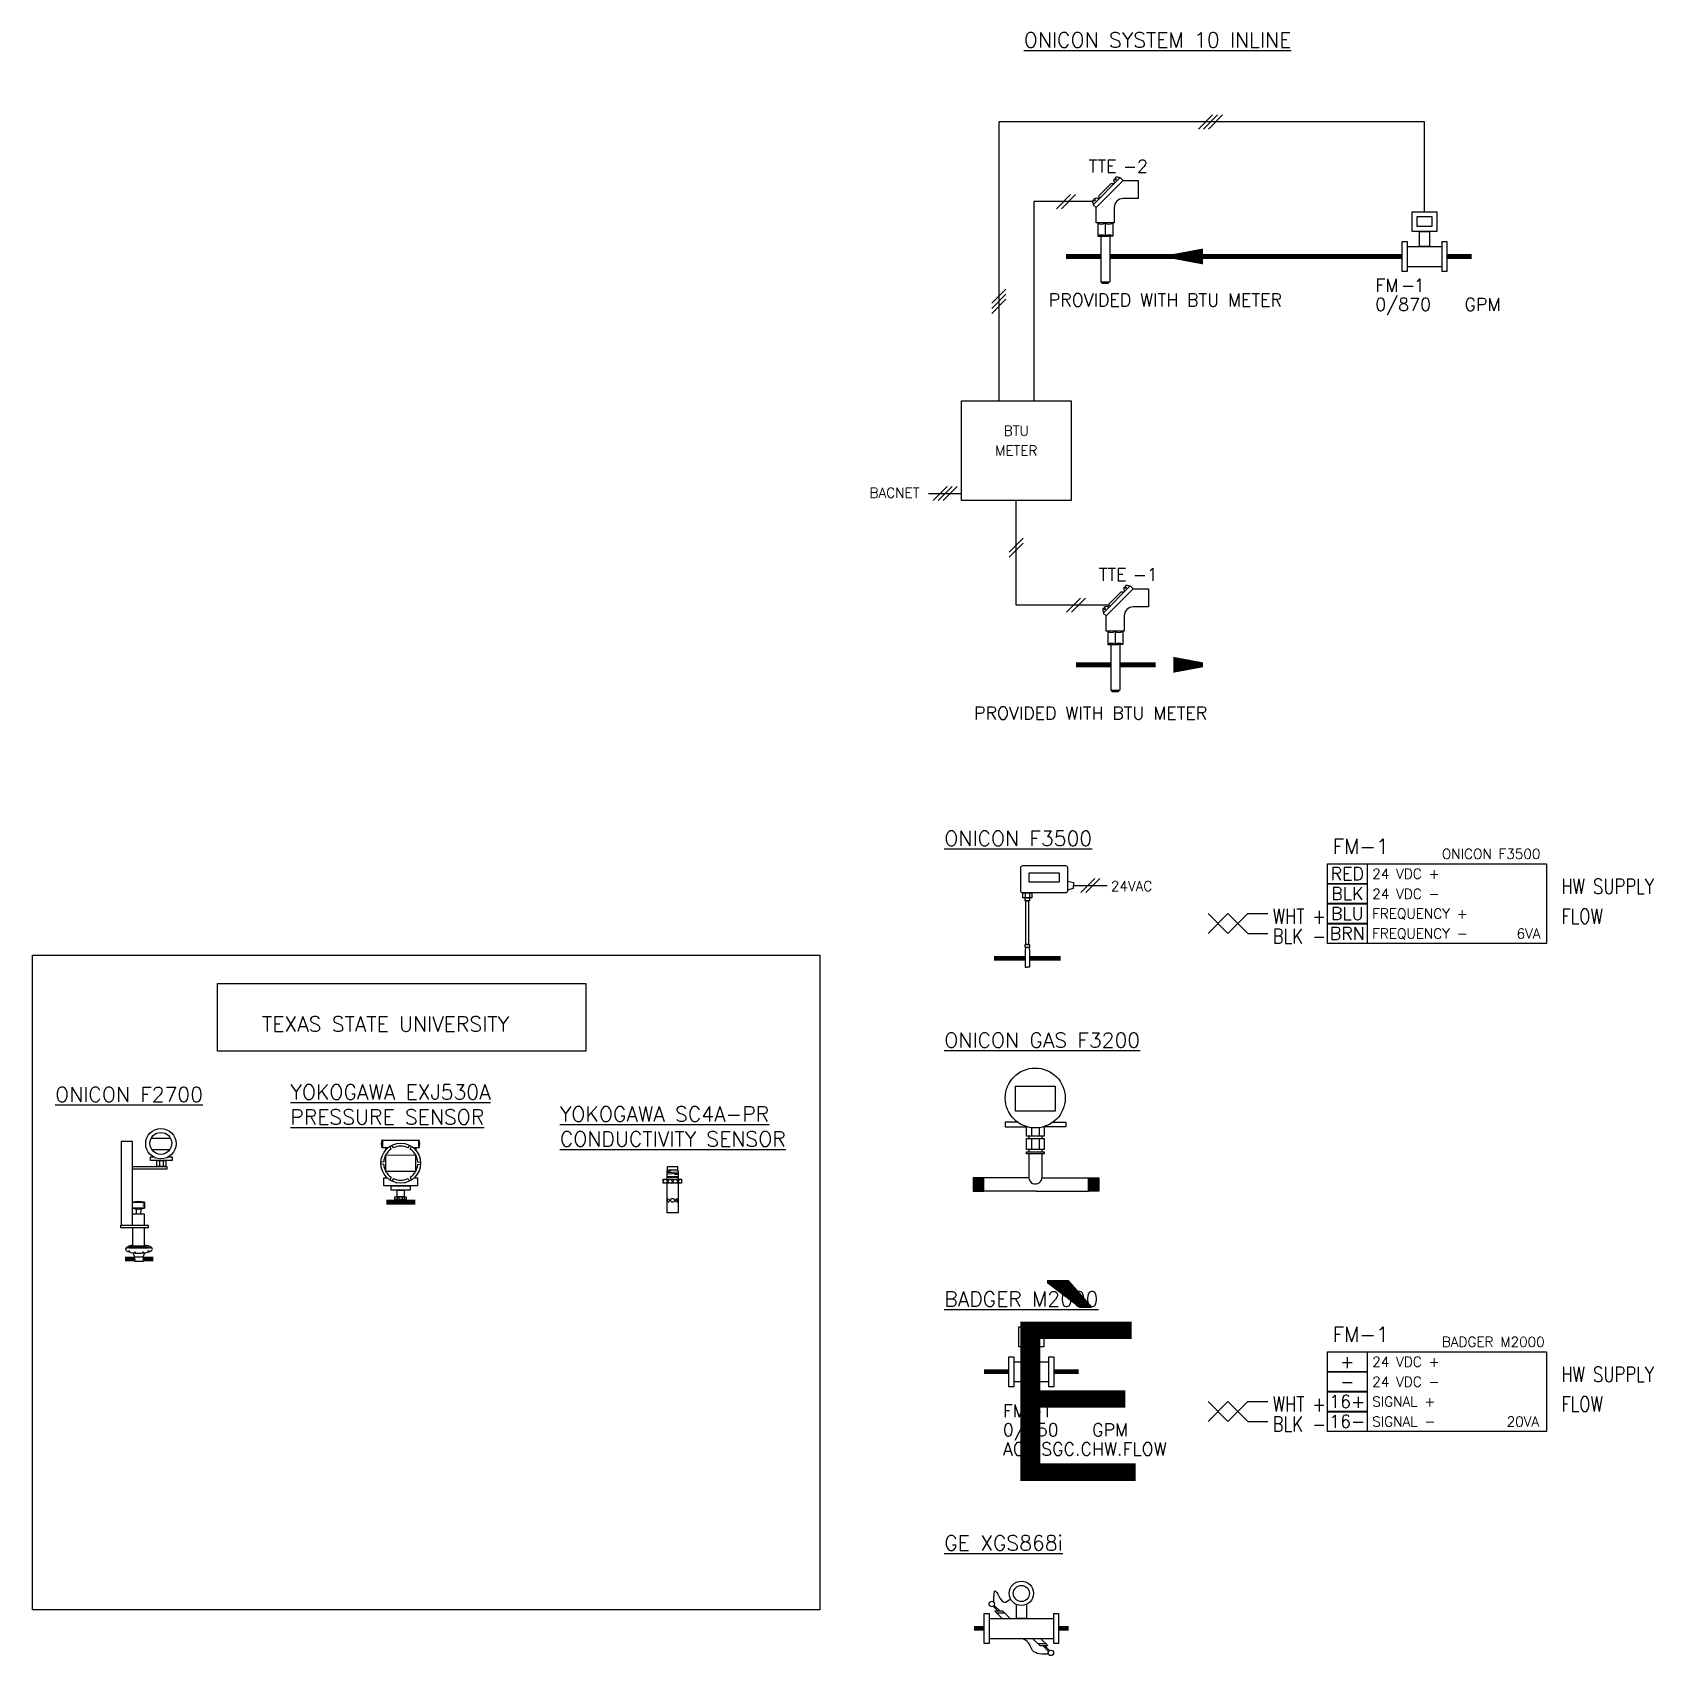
# Model space of a CAD drawing. Extents: x -2.4 to 62.2, y -8.6 to 10.3.
# Drawn here: x -2.41 to 7.77, y -0.94 to 9.25 of the extents above; entities that cross this region are included whole.
import ezdxf
from ezdxf.enums import TextEntityAlignment as Align

# ---------------------------------------------------------------- set-up
doc = ezdxf.new("R2010")
doc.units = 0
doc.header["$LTSCALE"] = 0.25
doc.header["$MEASUREMENT"] = 0
doc.linetypes.add('DASHED', pattern=[0.75, 0.5, -0.25])
doc.layers.get('0').update_dxf_attribs({"linetype": 'CONTINUOUS'})
doc.layers.add('ELECTRIC', color=1, linetype='CONTINUOUS')
doc.layers.add('MECHSYS', color=7, linetype='CONTINUOUS')
doc.styles.add('NEWTXT', font='newtxt')
doc.styles.get("Standard").update_dxf_attribs({"font": 'SIMPLEX.shx'})

msp = doc.modelspace()

# ---------------------------------------------------------------- texts
for s, p in [('BTU', (3.765, 6.719)), ('METER', (3.765, 6.594))]:
    msp.add_text(s, height=0.0625).set_placement(p, align=Align.CENTER)
for s, p in [('BACNET', (2.844, 6.33)), ('ONICON F3500', (6.437, 4.063)), ('24VAC', (4.359, 3.861)), ('6VA', (6.906, 3.563)), ('BADGER M2000', (6.437, 1)), ('20VA', (6.844, 0.5))]:
    msp.add_text(s, height=0.0625).set_placement(p)
at = {"color": 1, "width": 0.8}
for s, p in [('HW SUPPLY', (7.187, 3.844)), ('FLOW', (7.187, 3.656)), ('HW SUPPLY', (7.187, 0.781)), ('FLOW', (7.187, 0.594))]:
    msp.add_text(s, height=0.0938, dxfattribs=at).set_placement(p)
at = {"color": 3, "linetype": 'DASHED', "width": 0.8}
for s, p in [('WHT', (5.375, 3.656)), ('+', (5.625, 3.656)), ('BLK', (5.375, 3.531)), ('-', (5.625, 3.531)), ('WHT', (5.375, 0.594)), ('+', (5.625, 0.594)), ('BLK', (5.375, 0.469)), ('-', (5.625, 0.469))]:
    msp.add_text(s, height=0.0938, dxfattribs=at).set_placement(p)
at = {"char_height": 0.09375, "attachment_point": 1}
for s, width, insert in [('{\\LONICON SYSTEM 10 INLINE}', 4.59375, (3.812, 9.25)), ('{\\LONICON F3500}', 1.12485, (3.313, 4.238)), ('TEXAS STATE UNIVERSITY', 2.64534, (-0.971, 3.073)), ('{\\LONICON GAS F3200}', 1.90924, (3.313, 2.972)), ('{\\LONICON F2700}', 1.90924, (-2.27, 2.631)), ('{\\LYOKOGAWA EXJ530A PRESSURE SENSOR }', 1.90924, (-0.793, 2.646)), ('{\\LYOKOGAWA SC4A-PR CONDUCTIVITY SENSOR}', 1.90924, (0.899, 2.508)), ('{\\LBADGER M2000}', 1.90924, (3.313, 1.347)), ('{\\LGE XGS868i}', 1.90924, (3.313, -0.184))]:
    msp.add_mtext_dynamic_manual_height_columns(s, width=width, gutter_width=0.469, heights=[0], dxfattribs=dict(at, insert=insert))
at = {"layer": 'MECHSYS', "color": 1}
for p in [(5.75, 4.094), (5.75, 1.031)]:
    msp.add_text('FM-1', height=0.0938, dxfattribs=at).set_placement(p)
at = {"layer": 'MECHSYS'}
for s, p in [('24 VDC +', (6, 3.938)), ('24 VDC -', (6, 3.812)), ('FREQUENCY +', (6, 3.688)), ('FREQUENCY -', (6, 3.563)), ('24 VDC +', (6, 0.875)), ('24 VDC -', (6, 0.75)), ('SIGNAL +', (6, 0.625)), ('SIGNAL -', (6, 0.5))]:
    msp.add_text(s, height=0.0625, dxfattribs=at).set_placement(p)

# ---------------------------------------------------------------- blocks, each defined once
blk = doc.blocks.new('_LINPAR')
blk.add_lwpolyline([(0, 0, 0.03, 0.1, 0), (0.1875, 0, 0.1, 0.1, 0)], format="xyseb")
blk = doc.blocks.new('_WSDT1K')
for p, q in [((-0.079, 0.325), (0.09, 0.495)), ((-0.061, 0.307), (0.109, 0.476)), ((-0.042, 0.382), (0.034, 0.458)), ((0.034, 0.458), (0.053, 0.458)), ((0.053, 0.488), (0.062, 0.48)), ((0.067, 0.485), (0.058, 0.493)), ((0.062, 0.48), (0.067, 0.485)), ((0.09, 0.495), (0.109, 0.476)), ((0.109, 0.476), (0.204, 0.476)), ((0.204, 0.476), (0.204, 0.363)), ((-0.079, 0.355), (-0.07, 0.347)), ((-0.061, 0.307), (-0.079, 0.325)), ((-0.065, 0.353), (-0.074, 0.361)), ((-0.07, 0.347), (-0.065, 0.353)), ((-0.061, 0.212), (-0.061, 0.307)), ((-0.042, 0.363), (-0.042, 0.382)), ((0.053, 0.307), (0.053, 0.212)), ((0.204, 0.363), (0.109, 0.363)), ((0.053, 0.212), (-0.061, 0.212)), ((-0.051, 0.212), (-0.051, 0.127)), ((-0.005, 0.212), (-0.005, 0.127)), ((0.044, 0.212), (0.044, 0.127)), ((-0.051, 0.127), (0.016, 0.127)), ((-0.032, 0.127), (-0.032, -0.159)), ((0.044, 0.127), (0.015, 0.127)), ((0.025, 0.127), (0.025, -0.159)), ((-0.032, -0.159), (0.025, -0.159)), ((-0.032, -0.159), (-0.021, -0.168)), ((-0.021, -0.168), (0.014, -0.168)), ((0.014, -0.168), (0.024, -0.159))]:
    blk.add_line(p, q)
at = {"const_width": 0.03}
for points in [[(-0.25, 0), (-0.032, 0)], [(0.25, 0), (0.025, 0)]]:
    blk.add_lwpolyline(points, dxfattribs=at)
for centre, radius, start, end in [((0.072, 0.476), 0.0218, 149.4308, 224.9075), ((0.072, 0.476), 0.0218, 45.0886, 128.6784), ((-0.061, 0.344), 0.0218, 149.4308, 224.9075), ((-0.061, 0.344), 0.0218, 45.0886, 128.6784), ((0.109, 0.307), 0.0566, 90, 180), ((-0.028, 0.236), 0.0331, 226.3713, 313.6287), ((0.019, 0.241), 0.0379, 229.2865, 310.7135), ((-0.028, 0.096), 0.0386, 53.7757, 126.2243), ((0.019, 0.09), 0.0446, 56.3591, 123.6409), ((0.019, 0.09), 0.0446, 56.3591, 123.6409)]:
    blk.add_arc(centre, radius, start, end)
at = {"style": 'NEWTXT', "flags": 8}
blk.add_attdef('%%200', (0.329, 0.307), '', height=1, dxfattribs=at)
for tag, p, height, flags in [('C1', (0.202, 0.928), 0.001, 9), ('PARTNO', (0.329, 0.827), 0.08, 9), ('R', (0.249, 0.707), 0.08, 8), ('RANGE', (0.329, 0.587), 0.08, 8), ('UNITS', (0.889, 0.587), 0.08, 8), ('T', (0.369, 0.347), 0.08, 8), ('DETAIL', (0.321, 0.206), 0.08, 8), ('##', (0.862, 0.206), 0.08, 8), ('DIMENSIONS', (0.066, 0.047), 0.06, 8), ('C2', (1.304, 0.157), 0.001, 9)]:
    blk.add_attdef(tag, p, '', height=height, dxfattribs=dict(flags=flags))
at = {"color": 1, "flags": 8}
for tag, p in [('CS', (0.329, 0.707)), ('-', (0.569, 0.707))]:
    blk.add_attdef(tag, p, '', height=0.08, dxfattribs=at)
at = {"color": 1}
blk.add_attdef('NNN', (0.649, 0.707), '', height=0.08, dxfattribs=at)
at = {"color": 6, "flags": 8}
blk.add_attdef('QTY', (0.889, 0.707), '', height=0.08, dxfattribs=at)
at = {"color": 4, "flags": 8}
blk.add_attdef('PTNAME', (0.329, 0.467), '', height=0.08, dxfattribs=at)
blk = doc.blocks.new('_WSDFPDL')
for p, q in [((-0.281, 0.062), (-0.062, 0.062)), ((-0.281, -0.062), (-0.062, -0.062))]:
    blk.add_line(p, q)
for points in [[(-0.25, 0.281), (-0.094, 0.281), (-0.094, 0.156), (-0.25, 0.156)], [(-0.219, 0.25), (-0.125, 0.25), (-0.125, 0.188), (-0.219, 0.188)], [(-0.203, 0.156), (-0.141, 0.156), (-0.141, 0.062), (-0.203, 0.062)], [(-0.312, 0.094), (-0.281, 0.094), (-0.281, -0.094), (-0.312, -0.094)], [(-0.062, 0.094), (-0.031, 0.094), (-0.031, -0.094), (-0.062, -0.094)]]:
    blk.add_lwpolyline(points, close=True)
at = {"const_width": 0.03}
for points in [[(-0.312, 0), (-0.469, 0)], [(-0.031, 0), (0.125, 0)]]:
    blk.add_lwpolyline(points, dxfattribs=at)
at = {"style": 'NEWTXT', "flags": 8}
blk.add_attdef('%%200', (-0.481, 0.535), '', height=1, dxfattribs=at)
for tag, p, height, flags in [('C1', (-0.592, 1.157), 0.001, 9), ('PARTNO', (-0.475, 1.051), 0.08, 1), ('R', (-0.56, 0.936), 0.08, 8), ('RANGE', (-0.481, 0.815), 0.08, 8), ('UNITS', (0.079, 0.815), 0.08, 8), ('T', (-0.441, 0.575), 0.08, 8), ('##', (0.06, 0.425), 0.08, 8), ('DETAIL', (-0.479, 0.424), 0.08, 8), ('C2', (0.433, 0.416), 0.001, 9)]:
    blk.add_attdef(tag, p, '', height=height, dxfattribs=dict(flags=flags))
at = {"color": 1, "flags": 8}
for tag, p in [('CS', (-0.48, 0.936)), ('-', (-0.319, 0.935))]:
    blk.add_attdef(tag, p, '', height=0.08, dxfattribs=at)
at = {"color": 1}
blk.add_attdef('NNN', (-0.239, 0.936), '', height=0.08, dxfattribs=at)
at = {"color": 6, "flags": 8}
blk.add_attdef('QTY', (0.079, 0.935), '', height=0.08, dxfattribs=at)
at = {"color": 4, "flags": 8}
blk.add_attdef('PTNAME', (-0.481, 0.695), '', height=0.08, dxfattribs=at)
blk = doc.blocks.new('A$C4EB01688')
at = {"const_width": 0.03}
for points in [[(0, 0), (0.196, 0)], [(0.223, 0), (0.418, 0)]]:
    blk.add_lwpolyline(points, dxfattribs=at)
at = {"layer": 'MECHSYS'}
for p, q in [((0.196, 0.411), (0.196, 0.38)), ((0.223, 0.411), (0.223, 0.38)), ((0.461, 0.486), (0.5, 0.476)), ((0.461, 0.43), (0.5, 0.44)), ((0.5, 0.476), (0.5, 0.458)), ((0.5, 0.44), (0.5, 0.458)), ((0.2, 0.069), (0.196, 0.054)), ((0.196, 0.054), (0.196, -0.054)), ((0.218, 0.069), (0.223, 0.054)), ((0.223, 0.054), (0.223, -0.054)), ((0.196, -0.054), (0.209, -0.054)), ((0.223, -0.054), (0.209, -0.054))]:
    blk.add_line(p, q, dxfattribs=at)
for points in [[(0.181, 0.583), (0.448, 0.583, -0.414214), (0.461, 0.571), (0.461, 0.424, -0.414214), (0.448, 0.411), (0.181, 0.411, -0.414214), (0.168, 0.424), (0.168, 0.571, -0.414214)], [(0.225, 0.538), (0.405, 0.538, -0.414214), (0.409, 0.533), (0.409, 0.483, -0.414214), (0.405, 0.478), (0.225, 0.478, -0.414214), (0.22, 0.483), (0.22, 0.533, -0.414214)]]:
    blk.add_lwpolyline(points, format="xyb", close=True, dxfattribs=at)
for points in [[(0.181, 0.411), (0.237, 0.411), (0.237, 0.38), (0.181, 0.38)], [(0.196, 0.38), (0.223, 0.38), (0.223, 0.361), (0.196, 0.361)], [(0.2, 0.361), (0.217, 0.361), (0.217, 0.088), (0.2, 0.088)], [(0.195, 0.088), (0.223, 0.088), (0.223, 0.069), (0.195, 0.069)]]:
    blk.add_lwpolyline(points, close=True, dxfattribs=at)
blk = doc.blocks.new('F-5000 FM')
at = {"layer": 'MECHSYS'}
for p, q in [((7.139, 7.693), (7.061, 7.692)), ((7.061, 7.692), (7.061, 7.664)), ((7.061, 7.664), (7.195, 7.664)), ((7.226, 7.658), (7.226, 7.604)), ((7.275, 7.658), (7.275, 7.604)), ((7.441, 7.664), (7.307, 7.664)), ((7.363, 7.693), (7.441, 7.692)), ((7.441, 7.692), (7.441, 7.664)), ((7.209, 7.604), (7.209, 7.59)), ((7.226, 7.59), (7.226, 7.52)), ((7.275, 7.59), (7.275, 7.52)), ((7.292, 7.604), (7.292, 7.59)), ((7.209, 7.52), (7.209, 7.506)), ((7.209, 7.493), (7.209, 7.342)), ((7.292, 7.52), (7.292, 7.506)), ((7.292, 7.493), (7.292, 7.342)), ((6.864, 7.342), (6.864, 7.259)), ((6.87, 7.342), (6.87, 7.259)), ((6.876, 7.342), (6.876, 7.259)), ((6.882, 7.342), (6.882, 7.259)), ((6.888, 7.342), (6.888, 7.259)), ((6.894, 7.342), (6.894, 7.259)), ((6.9, 7.342), (6.9, 7.259)), ((6.906, 7.342), (6.906, 7.259)), ((6.912, 7.342), (6.912, 7.259)), ((6.919, 7.342), (6.919, 7.259)), ((7.209, 7.342), (6.925, 7.342)), ((6.925, 7.342), (6.925, 7.259)), ((7.292, 7.342), (7.585, 7.342)), ((7.585, 7.342), (7.585, 7.259)), ((7.591, 7.342), (7.591, 7.259)), ((7.597, 7.342), (7.597, 7.259)), ((7.603, 7.342), (7.603, 7.259)), ((7.609, 7.342), (7.609, 7.259)), ((7.616, 7.342), (7.616, 7.259)), ((7.622, 7.342), (7.622, 7.259)), ((7.628, 7.342), (7.628, 7.259)), ((7.634, 7.342), (7.634, 7.259)), ((7.64, 7.342), (7.64, 7.259)), ((7.646, 7.342), (7.646, 7.259)), ((7.255, 7.259), (6.925, 7.259)), ((7.255, 7.259), (7.585, 7.259))]:
    blk.add_line(p, q, dxfattribs=at)
for points in [[(7.125, 7.918), (7.375, 7.918), (7.375, 7.762), (7.125, 7.762)], [(7.194, 7.59), (7.307, 7.59), (7.307, 7.52), (7.194, 7.52)], [(7.194, 7.506), (7.307, 7.506), (7.307, 7.493), (7.194, 7.493)], [(6.925, 7.342), (6.861, 7.342), (6.861, 7.259), (6.925, 7.259)], [(7.585, 7.342), (7.649, 7.342), (7.649, 7.259), (7.585, 7.259)]]:
    blk.add_lwpolyline(points, close=True, dxfattribs=at)
blk.add_lwpolyline([(7.307, 7.665), (7.307, 7.604), (7.194, 7.604), (7.194, 7.664), (7.195, 7.664)], dxfattribs=at)
blk.add_circle((7.25, 7.844), 0.188, dxfattribs=at)
blk.add_arc((7.251, 7.346), 0.0417, 185.5588, 5.5588, dxfattribs=at)
blk = doc.blocks.new('_SYSETAG')
at = {"color": 1}
for p, q in [((-0.125, 0.062), (0.125, 0.062)), ((-0.125, -0.062), (-0.125, 0.062)), ((0.125, 0.062), (0.125, -0.062)), ((0.125, -0.062), (-0.125, -0.062))]:
    blk.add_line(p, q, dxfattribs=at)
blk.add_attdef('TERMTAG', text='', height=0.08, dxfattribs=at).set_placement((-0.001, 0.001), align=Align.MIDDLE)
blk = doc.blocks.new('F-2700 Onicon')
for p, q in [((1.456, 1.944), (1.456, 1.907)), ((1.479, 1.944), (1.479, 1.907)), ((1.287, 1.41), (1.274, 1.403)), ((1.301, 1.341), (1.288, 1.365)), ((1.354, 1.341), (1.364, 1.365)), ((1.363, 1.411), (1.377, 1.403))]:
    blk.add_line(p, q)
for points in [[(1.216, 1.539), (1.286, 1.539), (1.286, 2.064), (1.215, 2.064)], [(1.44, 1.944), (1.496, 1.944), (1.496, 1.907), (1.44, 1.907)], [(1.286, 1.908), (1.503, 1.907), (1.503, 1.89), (1.286, 1.89)], [(1.287, 1.683), (1.363, 1.683), (1.363, 1.645), (1.287, 1.645)], [(1.313, 1.641), (1.339, 1.641), (1.338, 1.607), (1.313, 1.607)], [(1.213, 1.539), (1.386, 1.539), (1.386, 1.523), (1.213, 1.523)], [(1.263, 1.403), (1.385, 1.403), (1.385, 1.394), (1.263, 1.394)], [(1.301, 1.341), (1.354, 1.341), (1.354, 1.311), (1.301, 1.311)]]:
    blk.add_lwpolyline(points, close=True)
for points in [[(1.405, 2.085), (1.525, 2.085)], [(1.511, 1.967), (1.535, 1.967), (1.535, 1.944), (1.4, 1.944), (1.4, 1.967), (1.419, 1.967)], [(1.521, 2.012), (1.409, 2.012)], [(1.363, 1.539), (1.363, 1.607), (1.287, 1.607)], [(1.287, 1.522), (1.287, 1.41), (1.363, 1.411), (1.363, 1.523)]]:
    blk.add_lwpolyline(points)
at = {"const_width": 0.03}
for points in [[(1.239, 1.326), (1.301, 1.326)], [(1.354, 1.326), (1.417, 1.326)]]:
    blk.add_lwpolyline(points, dxfattribs=at)
for centre, radius in [((1.465, 2.05), 0.0953), ((1.465, 2.052), 0.0687), ((1.357, 1.672), 0.00186), ((1.357, 1.66), 0.00186), ((1.254, 1.398), 0.00296), ((1.267, 1.375), 0.00296), ((1.302, 1.368), 0.00296), ((1.354, 1.368), 0.00296), ((1.388, 1.376), 0.00296), ((1.397, 1.397), 0.00296)]:
    blk.add_circle(centre, radius)
for centre, radius, start, end in [((1.325, 1.476), 0.211, 79.6168, 100.3832), ((1.325, 1.765), 0.126, 252.386, 287.614), ((1.32, 1.332), 0.0207, 151.8734, 208.1266), ((1.337, 1.332), 0.0197, 330.2831, 29.7169)]:
    blk.add_arc(centre, radius, start, end)
blk.add_ellipse((1.327, 1.389), major_axis=(0.0852, 0), ratio=0.311685, start_param=2.059484, end_param=7.424275)
blk = doc.blocks.new('YOKOGAWA EJX510A-EXJ530A')
for p, q in [((1.268, 1.014), (1.501, 1.014)), ((1.305, 0.965), (1.268, 0.965)), ((1.291, 0.951), (1.291, 0.965)), ((1.325, 0.957), (1.316, 0.973)), ((1.339, 0.965), (1.329, 0.98)), ((1.431, 0.965), (1.441, 0.98)), ((1.445, 0.957), (1.453, 0.973)), ((1.501, 0.965), (1.464, 0.965)), ((1.479, 0.965), (1.479, 0.951)), ((1.278, 0.877), (1.26, 0.876)), ((1.278, 0.861), (1.26, 0.862)), ((1.491, 0.877), (1.51, 0.876)), ((1.491, 0.861), (1.51, 0.862)), ((1.325, 0.78), (1.316, 0.764)), ((1.339, 0.772), (1.329, 0.757)), ((1.361, 0.746), (1.354, 0.746)), ((1.416, 0.746), (1.409, 0.746)), ((1.431, 0.772), (1.441, 0.757)), ((1.445, 0.78), (1.453, 0.764)), ((1.363, 0.657), (1.363, 0.64)), ((1.374, 0.657), (1.374, 0.64)), ((1.394, 0.657), (1.394, 0.64)), ((1.406, 0.657), (1.406, 0.64))]:
    blk.add_line(p, q)
for points in [[(1.291, 0.92), (1.478, 0.921), (1.478, 0.816), (1.292, 0.817)], [(1.325, 0.727), (1.445, 0.727), (1.445, 0.7), (1.325, 0.7)], [(1.349, 0.657), (1.42, 0.657), (1.42, 0.64), (1.349, 0.64)], [(1.363, 0.7), (1.406, 0.7), (1.406, 0.657), (1.363, 0.657)]]:
    blk.add_lwpolyline(points, close=True)
blk.add_lwpolyline([(1.468, 0.776), (1.491, 0.776), (1.491, 0.727), (1.278, 0.727), (1.278, 0.776), (1.301, 0.776)])
at = {"const_width": 0.03}
blk.add_lwpolyline([(1.295, 0.624), (1.477, 0.624)], dxfattribs=at)
blk.add_circle((1.385, 0.869), 0.125)
for centre, radius, start, end in [((1.329, 0.99), 0.066, 158.2344, 201.7656), ((1.199, 0.99), 0.0737, 340.6084, 19.3916), ((1.385, 0.869), 0.107, 124.3158, 175.6842), ((1.385, 0.869), 0.107, 64.3158, 115.6842), ((1.385, 0.869), 0.107, 4.3158, 55.6842), ((1.562, 0.99), 0.066, 158.2344, 201.7656), ((1.431, 0.99), 0.0737, 340.6084, 19.3916), ((1.385, 0.869), 0.107, 184.3158, 235.6842), ((1.385, 0.869), 0.107, 304.3158, 355.6842), ((1.385, 0.869), 0.107, 244.3158, 295.6842)]:
    blk.add_arc(centre, radius, start, end)
blk = doc.blocks.new('CONDUCTIVITY SENSOR YOKOGAWA')
h = blk.add_hatch()
h.set_pattern_fill('ANSI37', color=256, scale=0.183363)
h.set_pattern_definition([(45, (-0.806682, 0.791496), (-0.0162071, 0.0162071), []), (135, (-0.806682, 0.791496), (-0.0162071, -0.0162071), [])])
h.paths.add_polyline_path([(-1.399, 1.574), (-1.399, 1.599), (-1.515, 1.599), (-1.515, 1.574)])
for p, q in [((-1.49, 1.599), (-1.49, 1.651)), ((-1.49, 1.646), (-1.464, 1.651)), ((-1.49, 1.641), (-1.42, 1.645)), ((-1.49, 1.633), (-1.42, 1.636)), ((-1.42, 1.651), (-1.42, 1.599)), ((-1.42, 1.628), (-1.444, 1.628))]:
    blk.add_line(p, q)
for points in [[(-1.486, 1.677), (-1.424, 1.677), (-1.424, 1.654), (-1.486, 1.654)], [(-1.515, 1.599), (-1.399, 1.599), (-1.399, 1.574), (-1.515, 1.574)]]:
    blk.add_lwpolyline(points, close=True)
blk.add_lwpolyline([(-1.42, 1.574), (-1.42, 1.388), (-1.49, 1.388), (-1.49, 1.574)])
blk.add_circle((-1.455, 1.466), 0.0122)
for start, end in [(116.3816, 121.6155), (58.3845, 63.6184)]:
    blk.add_arc((-1.455, 1.594), 0.0663, start, end)
for centre, major_axis, ratio in [((-1.455, 1.615), (0.0348, 0), 0.034268), ((-1.455, 1.61), (0.0348, 0), 0.034268), ((-1.482, 1.464), (0, -0.0117), 0.384615), ((-1.429, 1.465), (0, -0.0117), 0.384615)]:
    blk.add_ellipse(centre, major_axis=major_axis, ratio=ratio)

# ---------------------------------------------------------------- linework, layer by layer
for p, q in [((4.909, 8.643), (4.997, 8.732)), ((4.94, 8.643), (5.029, 8.732)), ((4.971, 8.643), (5.06, 8.732)), ((4.018, 8.143), (4.106, 8.232)), ((4.049, 8.143), (4.137, 8.232)), ((3.612, 7.55), (3.7, 7.638)), ((3.612, 7.518), (3.7, 7.607)), ((3.612, 7.487), (3.7, 7.575)), ((3.331, 6.401), (3.243, 6.312)), ((3.362, 6.401), (3.274, 6.312)), ((3.394, 6.401), (3.305, 6.312)), ((3.809, 6.075), (3.721, 5.987)), ((3.809, 6.044), (3.721, 5.956)), ((4.08, 5.612), (4.169, 5.7)), ((4.111, 5.612), (4.2, 5.7)), ((4.259, 3.94), (4.171, 3.851)), ((4.29, 3.94), (4.202, 3.851)), ((3.594, -0.705), (4, -0.705)), ((3.594, -0.83), (4, -0.83))]:
    msp.add_line(p, q)
at = {"color": 1}
for p, q in [((4.969, 3.719), (5.094, 3.594)), ((5.094, 3.719), (4.969, 3.594)), ((5.094, 3.594), (5.219, 3.719)), ((5.219, 3.594), (5.094, 3.719)), ((5.219, 3.719), (5.344, 3.719)), ((5.219, 3.594), (5.344, 3.594)), ((4.969, 0.656), (5.094, 0.531)), ((5.094, 0.656), (4.969, 0.531)), ((5.094, 0.531), (5.219, 0.656)), ((5.219, 0.531), (5.094, 0.656)), ((5.219, 0.656), (5.344, 0.656)), ((5.219, 0.531), (5.344, 0.531))]:
    msp.add_line(p, q, dxfattribs=at)
at = {"const_width": 0.03}
for points in [[(4.562, 7.844), (6.125, 7.844)], [(3.5, -0.767), (3.563, -0.767)], [(4.031, -0.767), (4.094, -0.767)]]:
    msp.add_lwpolyline(points, dxfattribs=at)
for points in [[(3.421, 6.938), (4.109, 6.938), (4.109, 6.312), (3.421, 6.312)], [(-2.412, 3.459), (2.531, 3.459), (2.531, -0.65), (-2.412, -0.65)], [(-1.251, 3.28), (1.063, 3.28), (1.063, 2.855), (-1.251, 2.855)], [(3.563, -0.674), (3.594, -0.674), (3.594, -0.861), (3.563, -0.861)], [(4, -0.674), (4.031, -0.674), (4.031, -0.861), (4, -0.861)]]:
    msp.add_lwpolyline(points, close=True)
msp.add_lwpolyline([(3.828, -0.617), (3.828, -0.705), (3.766, -0.705), (3.766, -0.617)])
at = {"layer": 'ELECTRIC'}
for p, q in [((3.656, 8.688), (3.656, 6.938)), ((6.328, 8.688), (3.656, 8.688)), ((6.328, 8.125), (6.328, 8.688)), ((4.245, 8.188), (3.875, 8.188)), ((3.875, 8.188), (3.875, 6.938)), ((3.213, 6.357), (3.424, 6.357)), ((3.765, 5.656), (3.765, 6.312)), ((4.344, 5.656), (3.765, 5.656)), ((4.125, 3.896), (4.336, 3.896))]:
    msp.add_line(p, q, dxfattribs=at)
at = {"layer": 'MECHSYS'}
for p, q in [((3.652, -0.66), (3.621, -0.629)), ((3.663, -0.66), (3.626, -0.623)), ((3.677, -0.705), (3.631, -0.66)), ((3.681, -0.66), (3.631, -0.66)), ((3.642, -0.67), (3.691, -0.67)), ((3.727, -0.705), (3.681, -0.66)), ((3.866, -0.83), (3.912, -0.875)), ((3.952, -0.865), (3.902, -0.865)), ((3.912, -0.875), (3.963, -0.875)), ((3.917, -0.83), (3.963, -0.875)), ((3.931, -0.875), (3.968, -0.912)), ((3.942, -0.875), (3.973, -0.906))]:
    msp.add_line(p, q, dxfattribs=at)
for points in [[(5.719, 4.031), (7.094, 4.031), (7.094, 3.531), (5.719, 3.531)], [(5.719, 0.969), (7.094, 0.969), (7.094, 0.469), (5.719, 0.469)]]:
    msp.add_lwpolyline(points, close=True, dxfattribs=at)
for centre, radius in [((3.797, -0.547), 0.0764), ((3.797, -0.548), 0.0507), ((3.611, -0.614), 0.017), ((3.982, -0.921), 0.017)]:
    msp.add_circle(centre, radius, dxfattribs=at)
at = {"layer": 'MECHSYS', "color": 0}
for points in [[(3.623, -0.602), (3.633, -0.531), (3.688, -0.602), (3.729, -0.581)], [(3.967, -0.928), (3.867, -0.905), (3.842, -0.858), (3.797, -0.83)]]:
    msp.add_spline(points, degree=3, dxfattribs=at)

# ---------------------------------------------------------------- block references
ref = msp.add_blockref('_WSDT1K', (4.327, 7.844))
ref.add_attrib('CS', 'TTE', (4.219, 8.37), dxfattribs={"color": 1, "height": 0.08})
ref.add_attrib('NNN', '2', (4.523, 8.37), dxfattribs={"color": 1, "height": 0.08})
ref.add_attrib('DETAIL', 'PROVIDED WITH BTU METER', (3.969, 7.531), dxfattribs={"height": 0.08})
ref.add_attrib('-', '-', (4.434, 8.37), dxfattribs={"color": 1, "height": 0.08})
ref = msp.add_blockref('_WSDFPDL', (6.5, 7.844))
ref.add_attrib('CS', 'FM', (6.02, 7.623), dxfattribs={"color": 1, "height": 0.08, "flags": 8})
ref.add_attrib('NNN', '1', (6.261, 7.623), dxfattribs={"color": 1, "height": 0.08})
ref.add_attrib('RANGE', '0/870', (6.019, 7.503), dxfattribs={"height": 0.08, "flags": 8})
ref.add_attrib('UNITS', 'GPM', (6.579, 7.503), dxfattribs={"height": 0.08, "flags": 8})
ref.add_attrib('-', '-', (6.181, 7.623), dxfattribs={"color": 1, "height": 0.08, "flags": 8})
at = {"xscale": -1, "rotation": 180}
msp.add_blockref('_LINPAR', (4.75, 7.844), dxfattribs=at)
ref = msp.add_blockref('_WSDT1K', (4.39, 5.281))
ref.add_attrib('CS', 'TTE', (4.282, 5.808), dxfattribs={"color": 1, "height": 0.08})
ref.add_attrib('NNN', '1', (4.585, 5.808), dxfattribs={"color": 1, "height": 0.08})
ref.add_attrib('DETAIL', 'PROVIDED WITH BTU METER', (3.5, 4.938), dxfattribs={"height": 0.08})
ref.add_attrib('-', '-', (4.496, 5.807), dxfattribs={"color": 1, "height": 0.08})
at = {"rotation": 180}
msp.add_blockref('_LINPAR', (4.938, 5.281), dxfattribs=at)
for name, p in [('A$C4EB01688', (3.625, 3.438)), ('F-2700 Onicon', (-3.071, 0.225)), ('YOKOGAWA EJX510A-EXJ530A', (-1.485, 1.284)), ('CONDUCTIVITY SENSOR YOKOGAWA', (3.062, 0.454))]:
    msp.add_blockref(name, p)
ref = msp.add_blockref('_WSDFPDL', (4.031, 0.844))
ref.add_attrib('CS', 'FM', (3.681, 0.559), dxfattribs={"color": 1, "height": 0.08, "flags": 8})
ref.add_attrib('NNN', '1', (3.922, 0.559), dxfattribs={"color": 1, "height": 0.08})
ref.add_attrib('RANGE', '0/650', (3.681, 0.439), dxfattribs={"height": 0.08, "flags": 8})
ref.add_attrib('UNITS', 'GPM', (4.241, 0.439), dxfattribs={"height": 0.08, "flags": 8})
ref.add_attrib('PTNAME', 'ACC.SGC.CHW.FLOW', (3.681, 0.319), dxfattribs={"color": 4, "height": 0.08, "flags": 8})
ref.add_attrib('-', '-', (3.842, 0.559), dxfattribs={"color": 1, "height": 0.08, "flags": 8})
ref.add_attrib('%%200', '%%200', (3.681, 0.159), dxfattribs={"height": 1, "style": 'NEWTXT', "flags": 8})
at = {"layer": 'MECHSYS'}
for p, values in [((5.844, 3.969), {'TERMTAG': 'RED'}), ((5.844, 3.844), {'TERMTAG': 'BLK'}), ((5.844, 3.719), {'TERMTAG': 'BLU'}), ((5.844, 3.594), {'TERMTAG': 'BRN'}), ((5.844, 0.906), {'TERMTAG': '+'}), ((5.844, 0.781), {'TERMTAG': '-'}), ((5.844, 0.656), {'TERMTAG': '16+'}), ((5.844, 0.531), {'TERMTAG': '16-'})]:
    msp.add_blockref('_SYSETAG', p, dxfattribs=at).add_auto_attribs(values)
msp.add_blockref('F-5000 FM', (-3.366, -5.282), dxfattribs=at)

msp.set_redraw_order([(e.dxf.handle, doc.entitydb.next_handle()) for e in msp.query("TEXT MTEXT ATTDEF DIMENSION ARC_DIMENSION")])  # texts and dimensions are drawn at this point

doc.saveas('drawing.dxf')
